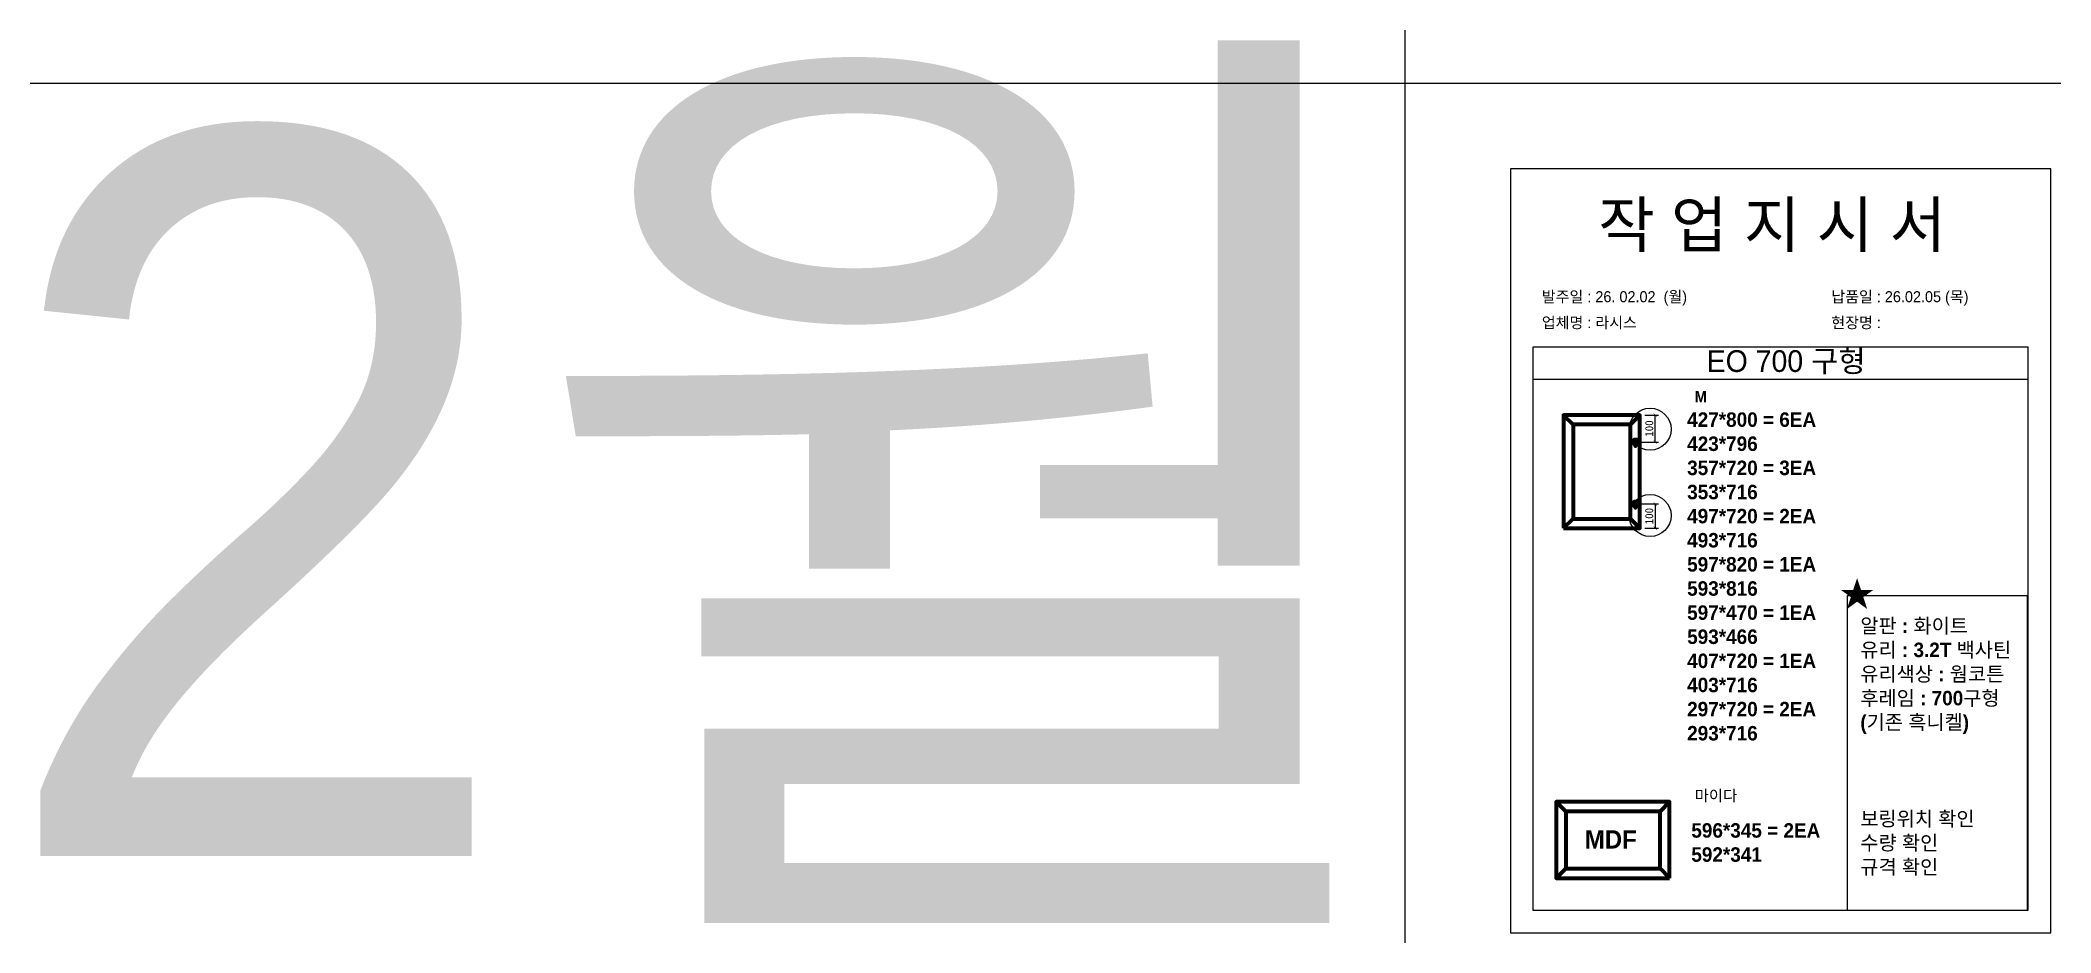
# Model space of a CAD drawing. Header units: millimetres. Extents: x -44117 to 256353, y -2095463 to 65325.
# Drawn here: x 106057 to 112308, y -681273 to -678498 of the extents above; entities that cross this region are included whole.
import ezdxf

# ---------------------------------------------------------------- set-up
doc = ezdxf.new("R2010")
doc.units = ezdxf.units.MM
doc.header["$LTSCALE"] = 10
doc.layers.add('Layer1', color=7, linetype='Continuous', lineweight=70)
doc.styles.add('MtX_Gulim', font='')
doc.styles.get('MtX_Gulim').set_extended_font_data('Gulim', bold=True)
doc.dimstyles.new('ISO-25', dxfattribs={"dimtxt": 2.5, "dimasz": 2.5, "dimexe": 1, "dimexo": 1, "dimtad": 1, "dimtxsty": 'Standard', "dimblk": 'ARCHTICK', "dimcen": 2.5, "dimadec": 0, "dimazin": 0, "dimtfac": 1, "dimtmove": 0, "dimatfit": 3, "dimfxl": 0, "dimarcsym": 0})

msp = doc.modelspace()

# ---------------------------------------------------------------- texts
at = {"linetype": 'Continuous', "style": 'MtX_Gulim'}
for s, height, p in [('M', 35.04934, (111200.87585, -679623.97024)), ('마이다', 35.049344, (111201.23717, -680864.29999)), ('MDF', 56.985187, (110859.43616, -681011.36456))]:
    msp.add_text(s, height=height, dxfattribs=at).set_placement(p)
at = {"attachment_point": 1}
for s, width, gutter_width, heights, insert, char_height in [('{\\fGulim|b0|i0|c129|p50;\\C40;\\c3266552;2월}', 53188.6434497, 201.02623, [-2473.34539], (105909.22839, -678783.04013), 2251.4938053), ('{\\fGulim|b0|i0|c129|p50;작 업 지 시 서}', 3307.3198183, 12.5, [-155.84554], (110900.93316, -679001.5436), 140), ('\\pt11;{\\fGulim|b0|i0|c129|p50;발주일 : 26. 02.02  (월)}', 3307.3198183, 12.5, [34.50412], (110725.72381, -679278.26402), 34.3), ('{\\fGulim|b0|i0|c129|p50;납품일 : 26.02.05 (목)}', 3307.3198183, 12.5, [35.09023], (111625.70179, -679278.26402), 34.3), ('{\\fGulim|b0|i0|c129|p50;업체명 : 라시스}', 3307.3198183, 12.5, [36.11279], (110725.72381, -679358.9202), 34.3), ('{\\fGulim|b0|i0|c129|p50;현장명 : }', 3307.3198183, 12.5, [-38.2735], (111625.70179, -679358.9202), 34.3), ('{\\fGulim|b0|i0|c129|p50;EO 700 구형}', 1597.0710432, 6.03612, [-75.43626], (111238.36348, -679461.79399), 67.6045736), ('{\\f굴림|b1|i0|c129|p50;427*800 = 6EA\\P\\C1;423*796\\P\\C256;357*720 = 3EA\\P\\C1;353*716\\P\\C256;497*720 = 2EA\\P\\C1;493*716\\P\\C256;597*820 = 1EA\\P\\C1;593*816\\P\\C256;597*470 = 1EA\\P\\C1;593*466\\P\\C256;407*720 = 1EA\\P\\C1;403*716 \\P\\C256;297*720 = 2EA\\P\\C1;293*716', 13607.1496112, 175, [2673.27075], (111177.64869, -679655.12787), 45), ('{\\f굴림|b1|i0|c129|p50;★}', 23923.1169768, 307.67248, [-82.56925], (111652.01013, -680180.38527), 79.1157807), ('{\\f굴림|b1|i0|c129|p50;알판 : 화이트\\P유리 : 3.2T 백사틴\\P유리색상 : 웜코튼\\P후레임 : 700구형\\P(기존 흑니켈)\\P\\P\\P\\P보링위치 확인\\P수량 확인\\P규격 확인}', 13607.1496112, 175, [-817.5], (111716.00574, -680296.07926), 45), ('{\\f굴림|b1|i0|c129|p50;596*345 = 2EA^J\\C1;592*341}', 13607.1496112, 175, [-121.36905], (111190.57515, -680932.55598), 45)]:
    msp.add_mtext_dynamic_manual_height_columns(s, width=width, gutter_width=gutter_width, heights=heights, dxfattribs=dict(at, insert=insert, char_height=char_height))

# ---------------------------------------------------------------- blocks, each defined once
blk = doc.blocks.new('_ArchTick')
at = {"color": 0, "linetype": 'ByBlock', "const_width": 0.15}
blk.add_lwpolyline([(-0.5, -0.5), (0.5, 0.5)], dxfattribs=at)
blk = doc.blocks.new('*D4703')
at = {"color": 0, "lineweight": -2}
for p, q in [((111045.7, -679663.3), (111088.5, -679663.3)), ((111078.5, -679747.5), (111078.5, -679663.3)), ((111031.7, -679747.5), (111088.5, -679747.5))]:
    blk.add_line(p, q, dxfattribs=at)
at = {"layer": 'Defpoints', "color": 0}
for p in [(111030.7, -679663.3), (111078.5, -679663.3), (111016.7, -679747.5)]:
    blk.add_point(p, dxfattribs=at)
at = {"color": 0, "lineweight": -2, "xscale": 10, "yscale": 10, "zscale": 10}
for p, rotation in [((111078.5, -679663.3), 90), ((111078.5, -679747.5), 270)]:
    blk.add_blockref('_ArchTick', p, dxfattribs=dict(at, rotation=rotation))
at = {"color": 0, "insert": (111059.7, -679705.4), "char_height": 25, "attachment_point": 5, "rotation": 90}
blk.add_mtext('100', dxfattribs=at)
blk = doc.blocks.new('*D4704')
at = {"color": 0, "lineweight": -2}
for p, q in [((111031.7, -679940), (111088.5, -679940)), ((111078.5, -679940), (111078.5, -680015.4)), ((111045.7, -680015.4), (111088.5, -680015.4))]:
    blk.add_line(p, q, dxfattribs=at)
at = {"layer": 'Defpoints', "color": 0}
for p in [(111016.7, -679940), (111030.7, -680015.4), (111078.5, -680015.4)]:
    blk.add_point(p, dxfattribs=at)
at = {"color": 0, "lineweight": -2, "xscale": 10, "yscale": 10, "zscale": 10}
for p, rotation in [((111078.5, -679940), 90), ((111078.5, -680015.4), 270)]:
    blk.add_blockref('_ArchTick', p, dxfattribs=dict(at, rotation=rotation))
at = {"color": 0, "insert": (111059.7, -679977.7), "char_height": 25, "attachment_point": 5, "rotation": 90}
blk.add_mtext('100', dxfattribs=at)

# ---------------------------------------------------------------- dimensions: what is measured, and where the dimension line sits
for base, p1, p2, picture, middle in [((111078.49587, -679663.33359), (111016.66825, -679747.47849), (111030.7364, -679663.33359), '*D4703', (111059.74587, -679705.40604)), ((111078.49587, -680015.37048), (111016.66825, -679940.04732), (111030.7364, -680015.37048), '*D4704', (111059.74587, -679977.7089))]:
    dim = msp.add_linear_dim(base=base, p1=p1, p2=p2, angle=90, text='100', dimstyle='ISO-25', override={"dimscale": 10, "dimasz": 1, "dimexo": 1.5, "dimtxsty": 'Standard'})
    dim.commit()
    dim.dimension.update_dxf_attribs({"geometry": picture, "text_midpoint": middle})

# ---------------------------------------------------------------- linework, layer by layer
at = {"color": 2}
msp.add_line((104015.69829, -678630.93918), (196284.84516, -678630.93918), dxfattribs=at)
msp.add_line((104015.69829, -678630.93918), (196284.84516, -678630.93918), dxfattribs=at)
for p, q in [((112238.12656, -679452.55081), (110698.12656, -679452.55081)), ((112238.12656, -679552.55081), (110698.12656, -679552.55081))]:
    msp.add_line(p, q)
at = {"color": 1}
for p in [(110300.49669, 21924.9366), (110300.49669, 14161.07811), (110300.49669, 18584.38997), (110300.49669, 10820.53148), (110300.49669, 18627.87121), (110300.49669, 10864.01272), (110300.49669, 15287.32457), (110300.49669, 7523.46608), (110300.49669, 3746.75115), (110300.49669, 21924.9366), (110300.49669, 14161.07811), (110300.49669, 18584.38997), (110300.49669, 10820.53148), (110300.49669, 18627.87121), (110300.49669, 10864.01272), (110300.49669, 15287.32457), (110300.49669, 7523.46608), (110300.49669, 3746.75115), (110300.49669, 21924.9366), (110300.49669, 14161.07811), (110300.49669, 18584.38997), (110300.49669, 10820.53148), (110300.49669, 18627.87121), (110300.49669, 10864.01272), (110300.49669, 15287.32457), (110300.49669, 7523.46608), (110300.49669, 3746.75115), (110300.49669, 21924.9366), (110300.49669, 14161.07811), (110300.49669, 18584.38997), (110300.49669, 10820.53148), (110300.49669, 18627.87121), (110300.49669, 10864.01272), (110300.49669, 15287.32457), (110300.49669, 7523.46608), (110300.49669, 3746.75115), (110300.49669, 21924.9366), (110300.49669, 14161.07811), (110300.49669, 18584.38997), (110300.49669, 10820.53148), (110300.49669, 18627.87121), (110300.49669, 10864.01272), (110300.49669, 15287.32457), (110300.49669, 7523.46608), (110300.49669, 3746.75115), (110300.49669, 21924.9366), (110300.49669, 14161.07811), (110300.49669, 18584.38997), (110300.49669, 10820.53148), (110300.49669, 18627.87121), (110300.49669, 10864.01272), (110300.49669, 15287.32457), (110300.49669, 7523.46608), (110300.49669, 3746.75115), (110300.49669, 21924.9366), (110300.49669, 14161.07811), (110300.49669, 18584.38997), (110300.49669, 10820.53148), (110300.49669, 18627.87121), (110300.49669, 10864.01272), (110300.49669, 15287.32457), (110300.49669, 7523.46608), (110300.49669, 3746.75115), (110300.49669, 21924.9366), (110300.49669, 14161.07811), (110300.49669, 18584.38997), (110300.49669, 10820.53148), (110300.49669, 18627.87121), (110300.49669, 10864.01272), (110300.49669, 15287.32457), (110300.49669, 7523.46608), (110300.49669, 3746.75115), (110300.49669, 21924.9366), (110300.49669, 14161.07811), (110300.49669, 18584.38997), (110300.49669, 10820.53148), (110300.49669, 18627.87121), (110300.49669, 10864.01272), (110300.49669, 15287.32457), (110300.49669, 7523.46608), (110300.49669, 3746.75115), (110300.49669, 21924.9366), (110300.49669, 14161.07811), (110300.49669, 18584.38997), (110300.49669, 10820.53148), (110300.49669, 18627.87121), (110300.49669, 10864.01272), (110300.49669, 15287.32457), (110300.49669, 7523.46608), (110300.49669, 3746.75115), (110300.49669, 12702.87182), (110300.49669, 4939.01333), (110300.49669, 9362.32519), (110300.49669, 1598.4667), (110300.49669, 9405.80642), (110300.49669, 1641.94794), (110300.49669, 6065.25979), (110300.49669, -1698.5987), (110300.49669, -5475.31363), (110300.49669, 12702.87182), (110300.49669, 4939.01333), (110300.49669, 9362.32519), (110300.49669, 1598.4667), (110300.49669, 9405.80642), (110300.49669, 1641.94794), (110300.49669, 6065.25979), (110300.49669, -1698.5987), (110300.49669, -5475.31363), (110300.49669, 12702.87182), (110300.49669, 4939.01333), (110300.49669, 9362.32519), (110300.49669, 1598.4667), (110300.49669, 9405.80642), (110300.49669, 1641.94794), (110300.49669, 6065.25979), (110300.49669, -1698.5987), (110300.49669, -5475.31363), (110300.49669, 12702.87182), (110300.49669, 4939.01333), (110300.49669, 9362.32519), (110300.49669, 1598.4667), (110300.49669, 9405.80642), (110300.49669, 1641.94794), (110300.49669, 6065.25979), (110300.49669, -1698.5987), (110300.49669, -5475.31363), (110300.49669, 12702.87182), (110300.49669, 4939.01333), (110300.49669, 9362.32519), (110300.49669, 1598.4667), (110300.49669, 9405.80642), (110300.49669, 1641.94794), (110300.49669, 6065.25979), (110300.49669, -1698.5987), (110300.49669, -5475.31363)]:
    msp.add_xline(p, (0, 1), dxfattribs=at)
for points in [[(110628.12656, -681273.38109), (112308.12656, -681273.38109), (112308.12656, -678897.38109), (110628.12656, -678897.38109)], [(111676.51533, -680224.98342), (112234.2674, -680224.98342), (112234.2674, -681204.04015), (111676.51533, -681204.04015)]]:
    msp.add_lwpolyline(points, close=True)
msp.add_lwpolyline([(110698.12656, -679452.55081), (110698.12656, -681203.38109), (112238.12656, -681203.38109), (112238.12656, -679452.55081)])
for centre in [(111062.45512, -679707.4513), (111062.45512, -679975.87992)]:
    msp.add_circle(centre, 65.29345, dxfattribs=at)
at = {"layer": 'Layer1'}
for p, q in [((110823.18401, -679692.98393), (110793.53367, -679663.33359)), ((111001.08606, -679692.98393), (111030.7364, -679663.33359)), ((111004.34375, -679747.47849), (111028.99274, -679747.47849)), ((111004.34375, -679940.04732), (111028.99274, -679940.04732)), ((110793.53367, -680015.37048), (110823.18401, -679985.72014)), ((111030.7364, -680015.37048), (111001.08606, -679985.72014)), ((111001.08606, -679985.72014), (111030.7364, -680015.37048)), ((110800.45384, -680895.97534), (110770.8035, -680866.325)), ((111122.8404, -680866.325), (111093.19005, -680895.97534)), ((111093.19005, -680895.97534), (111122.8404, -680866.325)), ((110800.45384, -681073.87739), (110770.8035, -681103.52773)), ((111122.8404, -681103.52773), (111093.19005, -681073.87739))]:
    msp.add_line(p, q, dxfattribs=at)
for points in [[(110793.53367, -680015.37048), (111030.7364, -680015.37048), (111030.7364, -679663.33359), (110793.53367, -679663.33359)], [(110823.18401, -679985.72014), (111001.08606, -679985.72014), (111001.08606, -679692.98393), (110823.18401, -679692.98393)], [(111016.66825, -679735.15399), (111016.66825, -679759.80298)], [(111016.66825, -679927.72282), (111016.66825, -679952.37182)], [(111122.8404, -681103.52773), (111122.8404, -680866.325), (110770.8035, -680866.325), (110770.8035, -681103.52773)], [(111093.19005, -681073.87739), (111093.19005, -680895.97534), (110800.45384, -680895.97534), (110800.45384, -681073.87739)]]:
    msp.add_lwpolyline(points, close=True, dxfattribs=at)
for centre in [(111016.66825, -679747.47849), (111016.66825, -679940.04732)]:
    msp.add_circle(centre, 8.21633, dxfattribs=at)

msp.set_redraw_order([(e.dxf.handle, doc.entitydb.next_handle()) for e in msp.query("TEXT MTEXT ATTDEF DIMENSION ARC_DIMENSION")])  # texts and dimensions are drawn at this point

doc.saveas('drawing.dxf')
